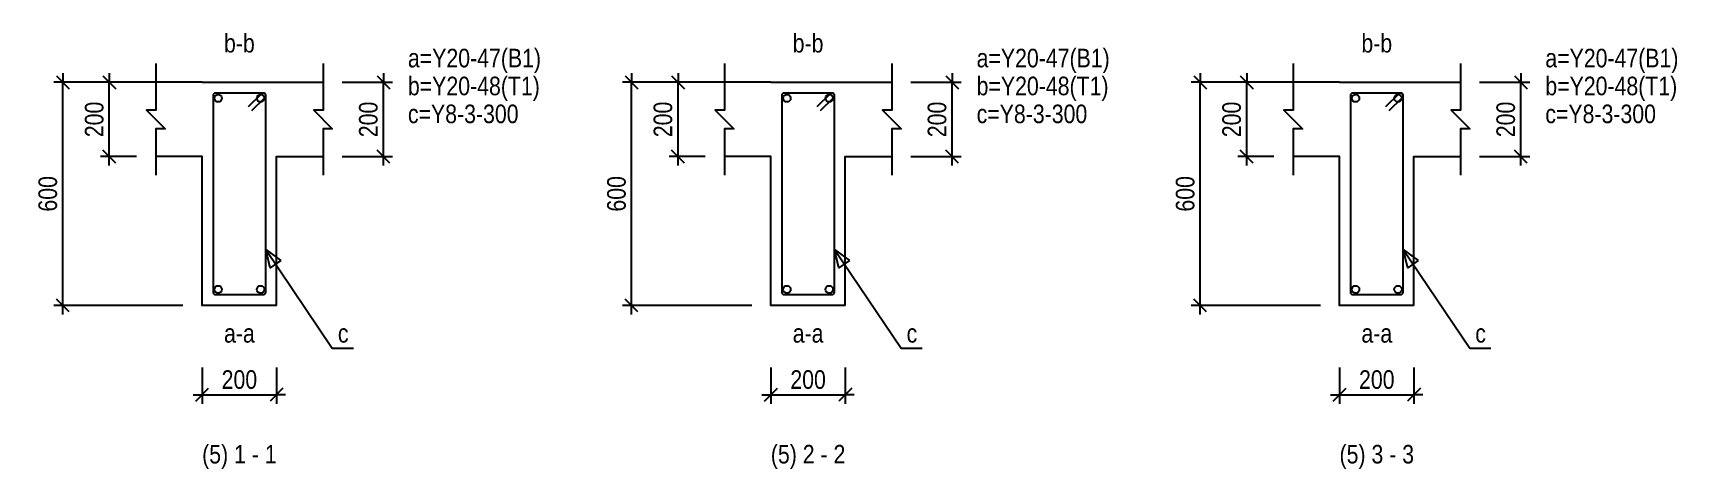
# Model space of a CAD drawing. Extents: x 0 to 206258, y -403073 to 0.
# Drawn here: x 91608 to 100455, y -257914 to -255569 of the extents above; entities that cross this region are included whole.
import ezdxf
from ezdxf.enums import TextEntityAlignment as Align

# ---------------------------------------------------------------- set-up
doc = ezdxf.new("R2010")
doc.units = 0
doc.header["$LTSCALE"] = 1000
doc.layers.add('Beam Line(D)', color=112, linetype='Continuous', true_color=0x00bd5e)
doc.layers.add('Link Label', color=94, linetype='Continuous', true_color=0x008100)
for name, color, linetype in [('Break Line', 5, 'Continuous'), ('Dimension Line', 5, 'Continuous'), ('Leader Line', 5, 'Continuous'), ('Link Line', 3, 'Continuous'), ('Rebar Label', 6, 'Continuous'), ('Rebar Line', 7, 'Continuous'), ('Section Label', 1, 'Continuous'), ('Top Rebar Label', 6, 'Continuous')]:
    doc.layers.add(name, color=color, linetype=linetype)
doc.styles.add('Dimension Text', font='ARIALN.TTF', dxfattribs={"height": 100})
doc.styles.add('Link Label', font='ARIALN.TTF', dxfattribs={"height": 100})
doc.styles.add('Rebar Label', font='ARIALN.TTF', dxfattribs={"height": 100})
doc.styles.add('Section Label', font='ARIALN.TTF', dxfattribs={"height": 100})
doc.styles.add('Top Rebar Label', font='ARIALN.TTF', dxfattribs={"height": 100})
doc.dimstyles.new('BEAM', dxfattribs={"dimtxt": 100, "dimasz": 30, "dimexe": 48.3, "dimexo": 103.5, "dimgap": 30, "dimtad": 1, "dimtoh": 1, "dimdec": 1, "dimlfac": 0.5, "dimdsep": 46, "dimtxsty": 'Dimension Text', "dimblk": 'PCDIM_TICK', "dimcen": 0.09, "dimclrd": 5, "dimclre": 5, "dimclrt": 5, "dimadec": 1, "dimazin": 0, "dimtp": 1, "dimtm": 1, "dimtfac": 1, "dimtdec": 4, "dimtofl": 0, "dimtmove": 0, "dimatfit": 3, "dimfxl": 1, "dimtolj": 1, "dimtzin": 0, "dimarcsym": 0})

msp = doc.modelspace()

# ---------------------------------------------------------------- texts
at = {"layer": 'Link Label', "transparency": 33554687, "style": 'Link Label'}
for s, p in [(' c=Y8-3-300', (93593.964, -256054.284)), (' c=Y8-3-300', (96654.203, -256054.284)), (' c=Y8-3-300', (99714.442, -256054.284)), ('c', (93248.964, -257234.284)), ('c', (96309.203, -257234.284)), ('c', (99369.442, -257234.284))]:
    msp.add_text(s, height=100, dxfattribs=at).set_placement(p)
at = {"layer": 'Rebar Label', "transparency": 33554687, "style": 'Rebar Label'}
for s, p in [('b-b', (92718.964, -255704.284)), ('b-b', (95779.203, -255704.284)), ('b-b', (98839.442, -255704.284)), ('a-a', (92718.964, -257264.284)), ('a-a', (95779.203, -257264.284)), ('a-a', (98839.442, -257264.284))]:
    msp.add_text(s, height=100, dxfattribs=at).set_placement(p, align=Align.BOTTOM_CENTER)
for p in [(93593.964, -255754.284), (96654.203, -255754.284), (99714.442, -255754.284)]:
    msp.add_text(' a=Y20-47(B1)', height=100, dxfattribs=at).set_placement(p)
at = {"layer": 'Section Label', "transparency": 33554687, "style": 'Section Label'}
for s, p in [('(5) 1 - 1', (92718.964, -257914.284)), ('(5) 2 - 2', (95779.203, -257914.284)), ('(5) 3 - 3', (98839.442, -257914.284))]:
    msp.add_text(s, height=100, dxfattribs=at).set_placement(p, align=Align.BOTTOM_CENTER)
at = {"layer": 'Top Rebar Label', "transparency": 33554687, "style": 'Top Rebar Label'}
for p in [(93593.964, -255904.284), (96654.203, -255904.284), (99714.442, -255904.284)]:
    msp.add_text(' b=Y20-48(T1)', height=100, dxfattribs=at).set_placement(p)

# ---------------------------------------------------------------- blocks, each defined once
blk = doc.blocks.new('PCDIM_TICK')
at = {"layer": 'Dimension Line', "color": 0, "transparency": 33554687}
for p, q in [((1.15, 1.15), (-1.15, -1.15)), ((1.61, 0), (0, 0))]:
    blk.add_line(p, q, dxfattribs=at)
blk = doc.blocks.new('*U3324')
at = {"layer": 'Dimension Line', "color": 5, "true_color": 0x0000ff, "transparency": 16777216}
for p, q in [((93272.5, -255834.3), (93542.3, -255834.3)), ((93494, -256234.3), (93494, -255834.3)), ((93272.5, -256234.3), (93542.3, -256234.3))]:
    blk.add_line(p, q, dxfattribs=at)
at = {"layer": 'Dimension Line', "color": 5, "true_color": 0x0000ff, "transparency": 16777216, "xscale": 30, "yscale": 30}
for p, rotation in [((93494, -255834.3), 89.99999999999447), ((93494, -256234.3), 269.9999999999834)]:
    blk.add_blockref('PCDIM_TICK', p, dxfattribs=dict(at, rotation=rotation))
at = {"layer": 'Dimension Line', "color": 5, "true_color": 0x0000ff, "transparency": 16777216, "insert": (93464, -256034.3), "char_height": 100, "width": 182.775, "attachment_point": 8, "rotation": 90, "style": 'Dimension Text'}
blk.add_mtext('200', dxfattribs=at)
blk = doc.blocks.new('*U3325')
at = {"layer": 'Dimension Line', "color": 5, "true_color": 0x0000ff, "transparency": 16777216}
for p, q in [((92165.5, -255834.3), (91970.7, -255834.3)), ((92019, -256234.3), (92019, -255834.3)), ((92165.5, -256234.3), (91970.7, -256234.3))]:
    blk.add_line(p, q, dxfattribs=at)
at = {"layer": 'Dimension Line', "color": 5, "true_color": 0x0000ff, "transparency": 16777216, "xscale": 30, "yscale": 30}
for p, rotation in [((92019, -255834.3), 89.99999999999447), ((92019, -256234.3), 269.9999999999834)]:
    blk.add_blockref('PCDIM_TICK', p, dxfattribs=dict(at, rotation=rotation))
at = {"layer": 'Dimension Line', "color": 5, "true_color": 0x0000ff, "transparency": 16777216, "insert": (91989, -256034.3), "char_height": 100, "width": 182.775, "attachment_point": 8, "rotation": 90, "style": 'Dimension Text'}
blk.add_mtext('200', dxfattribs=at)
blk = doc.blocks.new('*U3326')
at = {"layer": 'Dimension Line', "color": 5, "true_color": 0x0000ff, "transparency": 16777216}
for p, q in [((92415.5, -255834.3), (91720.7, -255834.3)), ((91769, -257034.3), (91769, -255834.3)), ((92415.5, -257034.3), (91720.7, -257034.3))]:
    blk.add_line(p, q, dxfattribs=at)
at = {"layer": 'Dimension Line', "color": 5, "true_color": 0x0000ff, "transparency": 16777216, "xscale": 30, "yscale": 30}
for p, rotation in [((91769, -255834.3), 89.99999999999447), ((91769, -257034.3), 269.9999999999834)]:
    blk.add_blockref('PCDIM_TICK', p, dxfattribs=dict(at, rotation=rotation))
at = {"layer": 'Dimension Line', "color": 5, "true_color": 0x0000ff, "transparency": 16777216, "insert": (91739, -256434.3), "char_height": 100, "width": 181.97, "attachment_point": 8, "rotation": 90, "style": 'Dimension Text'}
blk.add_mtext('600', dxfattribs=at)
blk = doc.blocks.new('*U3327')
at = {"layer": 'Dimension Line', "color": 5, "true_color": 0x0000ff, "transparency": 16777216}
for p, q in [((92519, -257367.8), (92519, -257562.6)), ((92919, -257367.8), (92919, -257562.6)), ((92519, -257514.3), (92919, -257514.3))]:
    blk.add_line(p, q, dxfattribs=at)
at = {"layer": 'Dimension Line', "color": 5, "true_color": 0x0000ff, "transparency": 16777216, "xscale": 30, "yscale": 30, "rotation": 180.0000000000004}
blk.add_blockref('PCDIM_TICK', (92519, -257514.3), dxfattribs=at)
at = {"layer": 'Dimension Line', "color": 5, "true_color": 0x0000ff, "transparency": 16777216, "xscale": 30, "yscale": 30}
blk.add_blockref('PCDIM_TICK', (92919, -257514.3), dxfattribs=at)
at = {"layer": 'Dimension Line', "color": 5, "true_color": 0x0000ff, "transparency": 16777216, "insert": (92719, -257484.3), "char_height": 100, "width": 182.775, "attachment_point": 8, "style": 'Dimension Text'}
blk.add_mtext('200', dxfattribs=at)
blk = doc.blocks.new('*U3328')
at = {"layer": 'Dimension Line', "color": 5, "true_color": 0x0000ff, "transparency": 16777216}
for p, q in [((96332.7, -255834.3), (96602.5, -255834.3)), ((96554.2, -256234.3), (96554.2, -255834.3)), ((96332.7, -256234.3), (96602.5, -256234.3))]:
    blk.add_line(p, q, dxfattribs=at)
at = {"layer": 'Dimension Line', "color": 5, "true_color": 0x0000ff, "transparency": 16777216, "xscale": 30, "yscale": 30}
for p, rotation in [((96554.2, -255834.3), 89.99999999999447), ((96554.2, -256234.3), 269.9999999999834)]:
    blk.add_blockref('PCDIM_TICK', p, dxfattribs=dict(at, rotation=rotation))
at = {"layer": 'Dimension Line', "color": 5, "true_color": 0x0000ff, "transparency": 16777216, "insert": (96524.2, -256034.3), "char_height": 100, "width": 182.775, "attachment_point": 8, "rotation": 90, "style": 'Dimension Text'}
blk.add_mtext('200', dxfattribs=at)
blk = doc.blocks.new('*U3329')
at = {"layer": 'Dimension Line', "color": 5, "true_color": 0x0000ff, "transparency": 16777216}
for p, q in [((95225.7, -255834.3), (95030.9, -255834.3)), ((95079.2, -256234.3), (95079.2, -255834.3)), ((95225.7, -256234.3), (95030.9, -256234.3))]:
    blk.add_line(p, q, dxfattribs=at)
at = {"layer": 'Dimension Line', "color": 5, "true_color": 0x0000ff, "transparency": 16777216, "xscale": 30, "yscale": 30}
for p, rotation in [((95079.2, -255834.3), 89.99999999999447), ((95079.2, -256234.3), 269.9999999999834)]:
    blk.add_blockref('PCDIM_TICK', p, dxfattribs=dict(at, rotation=rotation))
at = {"layer": 'Dimension Line', "color": 5, "true_color": 0x0000ff, "transparency": 16777216, "insert": (95049.2, -256034.3), "char_height": 100, "width": 182.775, "attachment_point": 8, "rotation": 90, "style": 'Dimension Text'}
blk.add_mtext('200', dxfattribs=at)
blk = doc.blocks.new('*U3330')
at = {"layer": 'Dimension Line', "color": 5, "true_color": 0x0000ff, "transparency": 16777216}
for p, q in [((95475.7, -255834.3), (94780.9, -255834.3)), ((94829.2, -257034.3), (94829.2, -255834.3)), ((95475.7, -257034.3), (94780.9, -257034.3))]:
    blk.add_line(p, q, dxfattribs=at)
at = {"layer": 'Dimension Line', "color": 5, "true_color": 0x0000ff, "transparency": 16777216, "xscale": 30, "yscale": 30}
for p, rotation in [((94829.2, -255834.3), 89.99999999999447), ((94829.2, -257034.3), 269.9999999999834)]:
    blk.add_blockref('PCDIM_TICK', p, dxfattribs=dict(at, rotation=rotation))
at = {"layer": 'Dimension Line', "color": 5, "true_color": 0x0000ff, "transparency": 16777216, "insert": (94799.2, -256434.3), "char_height": 100, "width": 181.97, "attachment_point": 8, "rotation": 90, "style": 'Dimension Text'}
blk.add_mtext('600', dxfattribs=at)
blk = doc.blocks.new('*U3331')
at = {"layer": 'Dimension Line', "color": 5, "true_color": 0x0000ff, "transparency": 16777216}
for p, q in [((95579.2, -257367.8), (95579.2, -257562.6)), ((95979.2, -257367.8), (95979.2, -257562.6)), ((95579.2, -257514.3), (95979.2, -257514.3))]:
    blk.add_line(p, q, dxfattribs=at)
at = {"layer": 'Dimension Line', "color": 5, "true_color": 0x0000ff, "transparency": 16777216, "xscale": 30, "yscale": 30, "rotation": 180.0000000000004}
blk.add_blockref('PCDIM_TICK', (95579.2, -257514.3), dxfattribs=at)
at = {"layer": 'Dimension Line', "color": 5, "true_color": 0x0000ff, "transparency": 16777216, "xscale": 30, "yscale": 30}
blk.add_blockref('PCDIM_TICK', (95979.2, -257514.3), dxfattribs=at)
at = {"layer": 'Dimension Line', "color": 5, "true_color": 0x0000ff, "transparency": 16777216, "insert": (95779.2, -257484.3), "char_height": 100, "width": 182.775, "attachment_point": 8, "style": 'Dimension Text'}
blk.add_mtext('200', dxfattribs=at)
blk = doc.blocks.new('*U3332')
at = {"layer": 'Dimension Line', "color": 5, "true_color": 0x0000ff, "transparency": 16777216}
for p, q in [((99392.9, -255834.3), (99662.7, -255834.3)), ((99614.4, -256234.3), (99614.4, -255834.3)), ((99392.9, -256234.3), (99662.7, -256234.3))]:
    blk.add_line(p, q, dxfattribs=at)
at = {"layer": 'Dimension Line', "color": 5, "true_color": 0x0000ff, "transparency": 16777216, "xscale": 30, "yscale": 30}
for p, rotation in [((99614.4, -255834.3), 89.99999999999447), ((99614.4, -256234.3), 269.9999999999834)]:
    blk.add_blockref('PCDIM_TICK', p, dxfattribs=dict(at, rotation=rotation))
at = {"layer": 'Dimension Line', "color": 5, "true_color": 0x0000ff, "transparency": 16777216, "insert": (99584.4, -256034.3), "char_height": 100, "width": 182.775, "attachment_point": 8, "rotation": 90, "style": 'Dimension Text'}
blk.add_mtext('200', dxfattribs=at)
blk = doc.blocks.new('*U3333')
at = {"layer": 'Dimension Line', "color": 5, "true_color": 0x0000ff, "transparency": 16777216}
for p, q in [((98285.9, -255834.3), (98091.1, -255834.3)), ((98139.4, -256234.3), (98139.4, -255834.3)), ((98285.9, -256234.3), (98091.1, -256234.3))]:
    blk.add_line(p, q, dxfattribs=at)
at = {"layer": 'Dimension Line', "color": 5, "true_color": 0x0000ff, "transparency": 16777216, "xscale": 30, "yscale": 30}
for p, rotation in [((98139.4, -255834.3), 89.99999999999447), ((98139.4, -256234.3), 269.9999999999834)]:
    blk.add_blockref('PCDIM_TICK', p, dxfattribs=dict(at, rotation=rotation))
at = {"layer": 'Dimension Line', "color": 5, "true_color": 0x0000ff, "transparency": 16777216, "insert": (98109.4, -256034.3), "char_height": 100, "width": 182.775, "attachment_point": 8, "rotation": 90, "style": 'Dimension Text'}
blk.add_mtext('200', dxfattribs=at)
blk = doc.blocks.new('*U3334')
at = {"layer": 'Dimension Line', "color": 5, "true_color": 0x0000ff, "transparency": 16777216}
for p, q in [((98535.9, -255834.3), (97841.1, -255834.3)), ((97889.4, -257034.3), (97889.4, -255834.3)), ((98535.9, -257034.3), (97841.1, -257034.3))]:
    blk.add_line(p, q, dxfattribs=at)
at = {"layer": 'Dimension Line', "color": 5, "true_color": 0x0000ff, "transparency": 16777216, "xscale": 30, "yscale": 30}
for p, rotation in [((97889.4, -255834.3), 89.99999999999447), ((97889.4, -257034.3), 269.9999999999834)]:
    blk.add_blockref('PCDIM_TICK', p, dxfattribs=dict(at, rotation=rotation))
at = {"layer": 'Dimension Line', "color": 5, "true_color": 0x0000ff, "transparency": 16777216, "insert": (97859.4, -256434.3), "char_height": 100, "width": 181.97, "attachment_point": 8, "rotation": 90, "style": 'Dimension Text'}
blk.add_mtext('600', dxfattribs=at)
blk = doc.blocks.new('*U3335')
at = {"layer": 'Dimension Line', "color": 5, "true_color": 0x0000ff, "transparency": 16777216}
for p, q in [((98639.4, -257367.8), (98639.4, -257562.6)), ((99039.4, -257367.8), (99039.4, -257562.6)), ((98639.4, -257514.3), (99039.4, -257514.3))]:
    blk.add_line(p, q, dxfattribs=at)
at = {"layer": 'Dimension Line', "color": 5, "true_color": 0x0000ff, "transparency": 16777216, "xscale": 30, "yscale": 30, "rotation": 180.0000000000004}
blk.add_blockref('PCDIM_TICK', (98639.4, -257514.3), dxfattribs=at)
at = {"layer": 'Dimension Line', "color": 5, "true_color": 0x0000ff, "transparency": 16777216, "xscale": 30, "yscale": 30}
blk.add_blockref('PCDIM_TICK', (99039.4, -257514.3), dxfattribs=at)
at = {"layer": 'Dimension Line', "color": 5, "true_color": 0x0000ff, "transparency": 16777216, "insert": (98839.4, -257484.3), "char_height": 100, "width": 182.775, "attachment_point": 8, "style": 'Dimension Text'}
blk.add_mtext('200', dxfattribs=at)

# ---------------------------------------------------------------- dimensions: what is measured, and where the dimension line sits
at = {"layer": 'Dimension Line', "transparency": 33554687}
for base, p1, p2, text, picture, middle in [((91768.964, -256434.284), (92518.964, -257034.284), (92518.964, -255834.284), '600', '*U3326', (91768.964, -256434.284)), ((92018.964, -256034.284), (92268.964, -256234.284), (92268.964, -255834.284), '200', '*U3325', (92018.964, -256034.284)), ((93493.964, -256034.284), (93168.964, -256234.284), (93168.964, -255834.284), '200', '*U3324', (93493.964, -256034.284)), ((94829.203, -256434.284), (95579.203, -257034.284), (95579.203, -255834.284), '600', '*U3330', (94829.203, -256434.284)), ((95079.203, -256034.284), (95329.203, -256234.284), (95329.203, -255834.284), '200', '*U3329', (95079.203, -256034.284)), ((96554.203, -256034.284), (96229.203, -256234.284), (96229.203, -255834.284), '200', '*U3328', (96554.203, -256034.284)), ((97889.442, -256434.284), (98639.442, -257034.284), (98639.442, -255834.284), '600', '*U3334', (97889.442, -256434.284)), ((98139.442, -256034.284), (98389.442, -256234.284), (98389.442, -255834.284), '200', '*U3333', (98139.442, -256034.284)), ((99614.442, -256034.284), (99289.442, -256234.284), (99289.442, -255834.284), '200', '*U3332', (99614.442, -256034.284))]:
    dim = msp.add_linear_dim(base=base, p1=p1, p2=p2, angle=90, text=text, dimstyle='BEAM', override={"dimscale": 1, "dimtxt": 100, "dimasz": 30, "dimexe": 48.3, "dimexo": 103.5, "dimgap": 30, "dimtad": 1, "dimtih": 0, "dimdec": 1, "dimlfac": 0.5, "dimzin": 8, "dimlunit": 2, "dimpost": '', "dimtxsty": 'Dimension Text', "dimblk": 'PCDIM_TICK', "dimse1": 0, "dimse2": 0, "dimsd2": 0, "dimclrd": 5, "dimclre": 5, "dimclrt": 5, "dimaunit": 0, "dimadec": 1, "dimazin": 0, "dimtol": 0, "dimtp": 1, "dimtm": 1, "dimtmove": 0}, dxfattribs=at)
    dim.commit()
    dim.dimension.update_dxf_attribs({"geometry": picture, "text_midpoint": middle})
for base, p1, p2, picture, middle in [((92718.964, -257514.284), (92518.964, -257264.284), (92918.964, -257264.284), '*U3327', (92718.964, -257514.284)), ((95779.203, -257514.284), (95579.203, -257264.284), (95979.203, -257264.284), '*U3331', (95779.203, -257514.284)), ((98839.442, -257514.284), (98639.442, -257264.284), (99039.442, -257264.284), '*U3335', (98839.442, -257514.284))]:
    dim = msp.add_linear_dim(base=base, p1=p1, p2=p2, text='200', dimstyle='BEAM', override={"dimscale": 1, "dimtxt": 100, "dimasz": 30, "dimexe": 48.3, "dimexo": 103.5, "dimgap": 30, "dimtad": 1, "dimtih": 0, "dimdec": 1, "dimlfac": 0.5, "dimzin": 8, "dimlunit": 2, "dimpost": '', "dimtxsty": 'Dimension Text', "dimblk": 'PCDIM_TICK', "dimse1": 0, "dimse2": 0, "dimsd2": 0, "dimclrd": 5, "dimclre": 5, "dimclrt": 5, "dimaunit": 0, "dimadec": 1, "dimazin": 0, "dimtol": 0, "dimtp": 1, "dimtm": 1, "dimtmove": 0}, dxfattribs=at)
    dim.commit()
    dim.dimension.update_dxf_attribs({"geometry": picture, "text_midpoint": middle})

# ---------------------------------------------------------------- linework, layer by layer
at = {"layer": 'Beam Line(D)', "transparency": 33554687}
for points in [[(92518.964, -255834.284), (92268.964, -255834.284)], [(92518.964, -255834.284), (92918.964, -255834.284)], [(92518.964, -255834.284), (92518.964, -255834.284)], [(92918.964, -255834.284), (92918.964, -255834.284)], [(92918.964, -255834.284), (93168.964, -255834.284)], [(95579.203, -255834.284), (95329.203, -255834.284)], [(95579.203, -255834.284), (95979.203, -255834.284)], [(95579.203, -255834.284), (95579.203, -255834.284)], [(95979.203, -255834.284), (95979.203, -255834.284)], [(95979.203, -255834.284), (96229.203, -255834.284)], [(98639.442, -255834.284), (98389.442, -255834.284)], [(98639.442, -255834.284), (99039.442, -255834.284)], [(98639.442, -255834.284), (98639.442, -255834.284)], [(99039.442, -255834.284), (99039.442, -255834.284)], [(99039.442, -255834.284), (99289.442, -255834.284)], [(92918.964, -257034.284), (92518.964, -257034.284), (92518.964, -256234.284), (92268.964, -256234.284)], [(92918.964, -257034.284), (92918.964, -256234.284), (93168.964, -256234.284)], [(95979.203, -257034.284), (95579.203, -257034.284), (95579.203, -256234.284), (95329.203, -256234.284)], [(95979.203, -257034.284), (95979.203, -256234.284), (96229.203, -256234.284)], [(99039.442, -257034.284), (98639.442, -257034.284), (98639.442, -256234.284), (98389.442, -256234.284)], [(99039.442, -257034.284), (99039.442, -256234.284), (99289.442, -256234.284)]]:
    msp.add_lwpolyline(points, dxfattribs=at)
at = {"layer": 'Break Line', "transparency": 33554687}
for points in [[(92268.964, -255734.284), (92268.964, -255984.284), (92218.964, -255984.284), (92318.964, -256084.284), (92268.964, -256084.284), (92268.964, -256334.284)], [(93168.964, -255734.284), (93168.964, -255984.284), (93118.964, -255984.284), (93218.964, -256084.284), (93168.964, -256084.284), (93168.964, -256334.284)], [(95329.203, -255734.284), (95329.203, -255984.284), (95279.203, -255984.284), (95379.203, -256084.284), (95329.203, -256084.284), (95329.203, -256334.284)], [(96229.203, -255734.284), (96229.203, -255984.284), (96179.203, -255984.284), (96279.203, -256084.284), (96229.203, -256084.284), (96229.203, -256334.284)], [(98389.442, -255734.284), (98389.442, -255984.284), (98339.442, -255984.284), (98439.442, -256084.284), (98389.442, -256084.284), (98389.442, -256334.284)], [(99289.442, -255734.284), (99289.442, -255984.284), (99239.442, -255984.284), (99339.442, -256084.284), (99289.442, -256084.284), (99289.442, -256334.284)]]:
    msp.add_lwpolyline(points, dxfattribs=at)
at = {"layer": 'Leader Line', "transparency": 33554687}
for points in [[(92941.905, -256793.008), (92885.22, -256831.297), (92860.964, -256734.283), (92941.905, -256793.008)], [(92860.964, -256734.283), (93218.964, -257264.284), (93332.094, -257264.284)], [(96002.143, -256793.008), (95945.459, -256831.296), (95921.202, -256734.283), (96002.143, -256793.008)], [(95921.202, -256734.283), (96279.203, -257264.284), (96392.332, -257264.284)], [(99062.381, -256793.007), (99005.697, -256831.296), (98981.441, -256734.282), (99062.381, -256793.007)], [(98981.441, -256734.282), (99339.442, -257264.284), (99452.571, -257264.284)]]:
    msp.add_lwpolyline(points, dxfattribs=at)
at = {"layer": 'Link Line', "transparency": 33554687}
for points in [[(92786.153, -255986.894), (92856.864, -255916.183, 0.66817864), (92846.964, -255892.284), (92590.964, -255892.284, 0.41421356), (92576.964, -255906.284), (92576.964, -256962.284, 0.41421356), (92590.964, -256976.284), (92846.964, -256976.284, 0.41421356), (92860.964, -256962.284), (92860.964, -255906.284, 0.66817864), (92837.065, -255896.384), (92766.354, -255967.095)], [(95846.392, -255986.894), (95917.103, -255916.183, 0.66817864), (95907.203, -255892.284), (95651.203, -255892.284, 0.41421356), (95637.203, -255906.284), (95637.203, -256962.284, 0.41421356), (95651.203, -256976.284), (95907.203, -256976.284, 0.41421356), (95921.203, -256962.284), (95921.203, -255906.284, 0.66817864), (95897.304, -255896.384), (95826.593, -255967.095)], [(98906.631, -255986.894), (98977.341, -255916.183, 0.66817864), (98967.442, -255892.284), (98711.442, -255892.284, 0.41421356), (98697.442, -255906.284), (98697.442, -256962.284, 0.41421356), (98711.442, -256976.284), (98967.442, -256976.284, 0.41421356), (98981.442, -256962.284), (98981.442, -255906.284, 0.66817864), (98957.542, -255896.384), (98886.832, -255967.095)]]:
    msp.add_lwpolyline(points, format="xyb", dxfattribs=at)
at = {"layer": 'Rebar Line', "transparency": 33554687}
for centre in [(92604.964, -255920.284), (92832.964, -255920.284), (95665.203, -255920.284), (95893.203, -255920.284), (98725.442, -255920.284), (98953.442, -255920.284), (92604.964, -256948.284), (92832.964, -256948.284), (95665.203, -256948.284), (95893.203, -256948.284), (98725.442, -256948.284), (98953.442, -256948.284)]:
    msp.add_circle(centre, 20, dxfattribs=at)

msp.set_redraw_order([(e.dxf.handle, doc.entitydb.next_handle()) for e in msp.query("TEXT MTEXT ATTDEF DIMENSION ARC_DIMENSION")])  # texts and dimensions are drawn at this point

doc.saveas('drawing.dxf')
